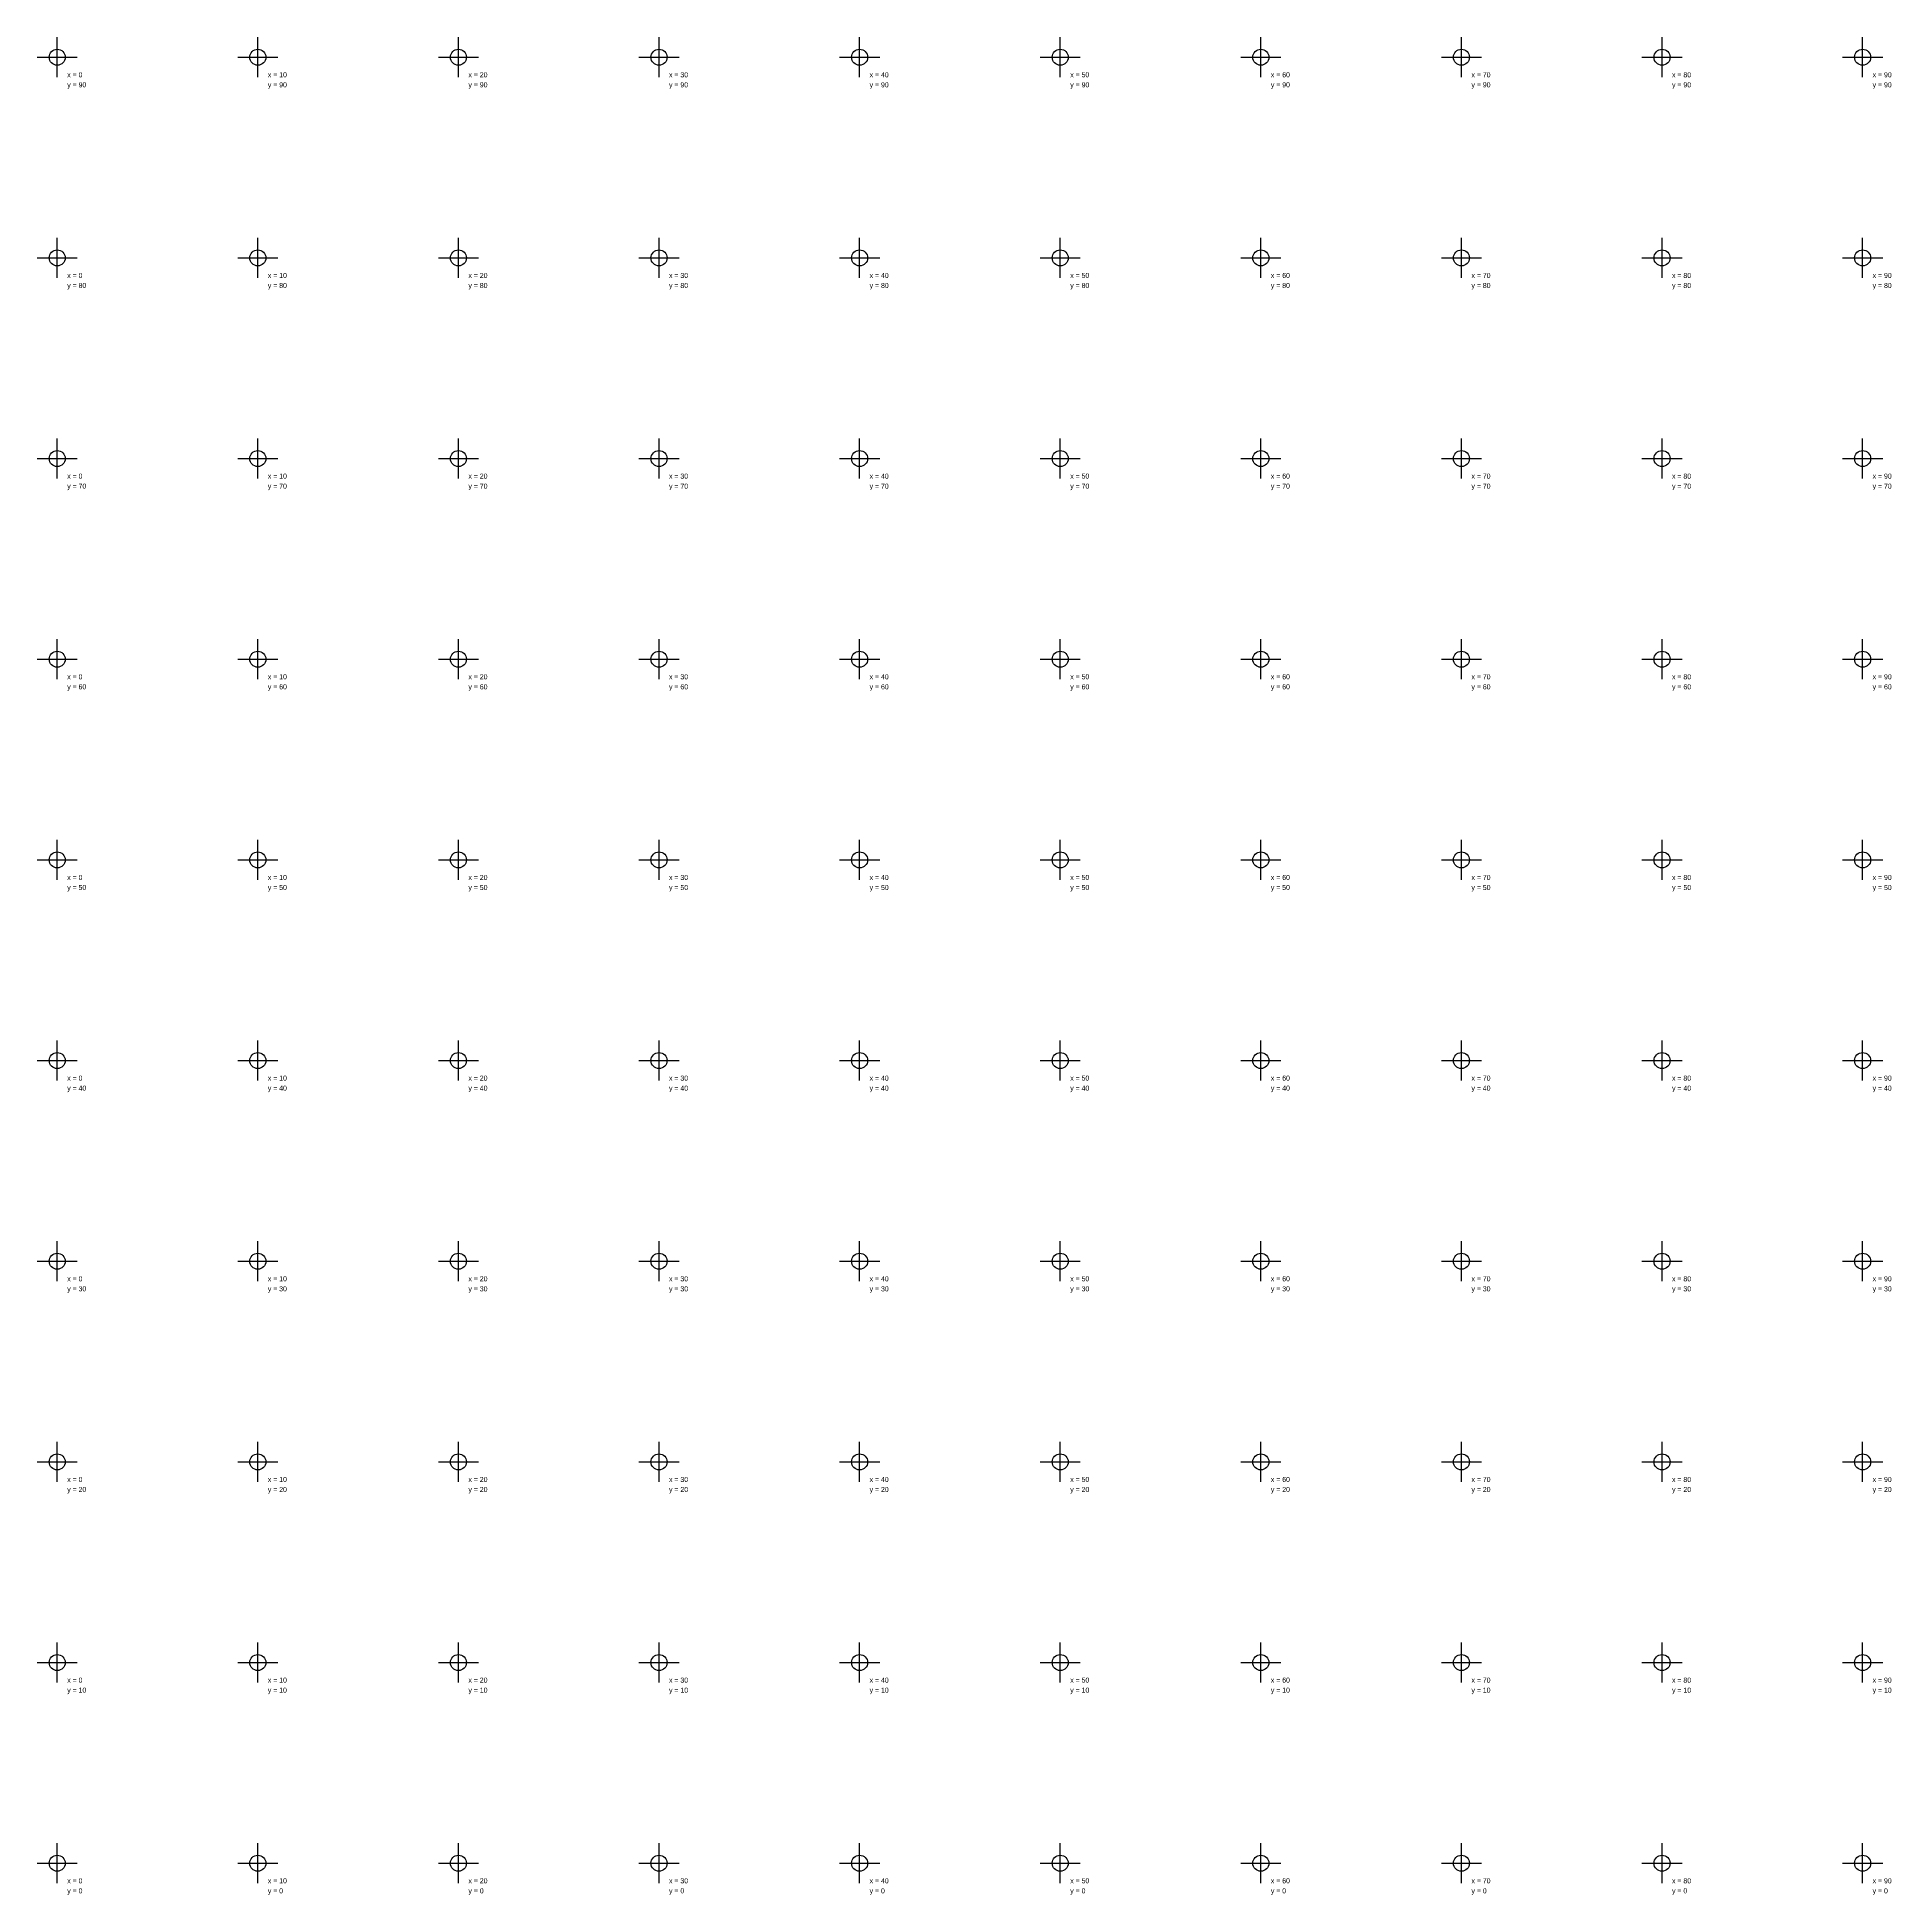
# Model space of a CAD drawing. Header units: metres. Extents: x -1 to 91.4, y -1.6 to 91.
import ezdxf

# ---------------------------------------------------------------- set-up
doc = ezdxf.new("R2010")
doc.units = ezdxf.units.M

# ---------------------------------------------------------------- blocks, each defined once
blk = doc.blocks.new('MARKER')
at = {"color": 2}
for p, q in [((0, -1), (0, 1)), ((-1, 0), (1, 0))]:
    blk.add_line(p, q, dxfattribs=at)
blk.add_circle((0, 0), 0.4, dxfattribs=at)
at = {"color": 4}
for tag, p in [('XPOS', (0.5, -1)), ('YPOS', (0.5, -1.5))]:
    blk.add_attdef(tag, p, '', height=0.25, dxfattribs=at)
blk = doc.blocks.new('*U1')
blk.add_blockref('MARKER', (0, 0)).add_auto_attribs({'XPOS': 'x = 0', 'YPOS': 'y = 0'})
blk = doc.blocks.new('*U2')
blk.add_blockref('MARKER', (0, 0)).add_auto_attribs({'XPOS': 'x = 0', 'YPOS': 'y = 10'})
blk = doc.blocks.new('*U3')
blk.add_blockref('MARKER', (0, 0)).add_auto_attribs({'XPOS': 'x = 0', 'YPOS': 'y = 20'})
blk = doc.blocks.new('*U4')
blk.add_blockref('MARKER', (0, 0)).add_auto_attribs({'XPOS': 'x = 0', 'YPOS': 'y = 30'})
blk = doc.blocks.new('*U5')
blk.add_blockref('MARKER', (0, 0)).add_auto_attribs({'XPOS': 'x = 0', 'YPOS': 'y = 40'})
blk = doc.blocks.new('*U6')
blk.add_blockref('MARKER', (0, 0)).add_auto_attribs({'XPOS': 'x = 0', 'YPOS': 'y = 50'})
blk = doc.blocks.new('*U7')
blk.add_blockref('MARKER', (0, 0)).add_auto_attribs({'XPOS': 'x = 0', 'YPOS': 'y = 60'})
blk = doc.blocks.new('*U8')
blk.add_blockref('MARKER', (0, 0)).add_auto_attribs({'XPOS': 'x = 0', 'YPOS': 'y = 70'})
blk = doc.blocks.new('*U9')
blk.add_blockref('MARKER', (0, 0)).add_auto_attribs({'XPOS': 'x = 0', 'YPOS': 'y = 80'})
blk = doc.blocks.new('*U10')
blk.add_blockref('MARKER', (0, 0)).add_auto_attribs({'XPOS': 'x = 0', 'YPOS': 'y = 90'})
blk = doc.blocks.new('*U11')
blk.add_blockref('MARKER', (0, 0)).add_auto_attribs({'XPOS': 'x = 10', 'YPOS': 'y = 0'})
blk = doc.blocks.new('*U12')
blk.add_blockref('MARKER', (0, 0)).add_auto_attribs({'XPOS': 'x = 10', 'YPOS': 'y = 10'})
blk = doc.blocks.new('*U13')
blk.add_blockref('MARKER', (0, 0)).add_auto_attribs({'XPOS': 'x = 10', 'YPOS': 'y = 20'})
blk = doc.blocks.new('*U14')
blk.add_blockref('MARKER', (0, 0)).add_auto_attribs({'XPOS': 'x = 10', 'YPOS': 'y = 30'})
blk = doc.blocks.new('*U15')
blk.add_blockref('MARKER', (0, 0)).add_auto_attribs({'XPOS': 'x = 10', 'YPOS': 'y = 40'})
blk = doc.blocks.new('*U16')
blk.add_blockref('MARKER', (0, 0)).add_auto_attribs({'XPOS': 'x = 10', 'YPOS': 'y = 50'})
blk = doc.blocks.new('*U17')
blk.add_blockref('MARKER', (0, 0)).add_auto_attribs({'XPOS': 'x = 10', 'YPOS': 'y = 60'})
blk = doc.blocks.new('*U18')
blk.add_blockref('MARKER', (0, 0)).add_auto_attribs({'XPOS': 'x = 10', 'YPOS': 'y = 70'})
blk = doc.blocks.new('*U19')
blk.add_blockref('MARKER', (0, 0)).add_auto_attribs({'XPOS': 'x = 10', 'YPOS': 'y = 80'})
blk = doc.blocks.new('*U20')
blk.add_blockref('MARKER', (0, 0)).add_auto_attribs({'XPOS': 'x = 10', 'YPOS': 'y = 90'})
blk = doc.blocks.new('*U21')
blk.add_blockref('MARKER', (0, 0)).add_auto_attribs({'XPOS': 'x = 20', 'YPOS': 'y = 0'})
blk = doc.blocks.new('*U22')
blk.add_blockref('MARKER', (0, 0)).add_auto_attribs({'XPOS': 'x = 20', 'YPOS': 'y = 10'})
blk = doc.blocks.new('*U23')
blk.add_blockref('MARKER', (0, 0)).add_auto_attribs({'XPOS': 'x = 20', 'YPOS': 'y = 20'})
blk = doc.blocks.new('*U24')
blk.add_blockref('MARKER', (0, 0)).add_auto_attribs({'XPOS': 'x = 20', 'YPOS': 'y = 30'})
blk = doc.blocks.new('*U25')
blk.add_blockref('MARKER', (0, 0)).add_auto_attribs({'XPOS': 'x = 20', 'YPOS': 'y = 40'})
blk = doc.blocks.new('*U26')
blk.add_blockref('MARKER', (0, 0)).add_auto_attribs({'XPOS': 'x = 20', 'YPOS': 'y = 50'})
blk = doc.blocks.new('*U27')
blk.add_blockref('MARKER', (0, 0)).add_auto_attribs({'XPOS': 'x = 20', 'YPOS': 'y = 60'})
blk = doc.blocks.new('*U28')
blk.add_blockref('MARKER', (0, 0)).add_auto_attribs({'XPOS': 'x = 20', 'YPOS': 'y = 70'})
blk = doc.blocks.new('*U29')
blk.add_blockref('MARKER', (0, 0)).add_auto_attribs({'XPOS': 'x = 20', 'YPOS': 'y = 80'})
blk = doc.blocks.new('*U30')
blk.add_blockref('MARKER', (0, 0)).add_auto_attribs({'XPOS': 'x = 20', 'YPOS': 'y = 90'})
blk = doc.blocks.new('*U31')
blk.add_blockref('MARKER', (0, 0)).add_auto_attribs({'XPOS': 'x = 30', 'YPOS': 'y = 0'})
blk = doc.blocks.new('*U32')
blk.add_blockref('MARKER', (0, 0)).add_auto_attribs({'XPOS': 'x = 30', 'YPOS': 'y = 10'})
blk = doc.blocks.new('*U33')
blk.add_blockref('MARKER', (0, 0)).add_auto_attribs({'XPOS': 'x = 30', 'YPOS': 'y = 20'})
blk = doc.blocks.new('*U34')
blk.add_blockref('MARKER', (0, 0)).add_auto_attribs({'XPOS': 'x = 30', 'YPOS': 'y = 30'})
blk = doc.blocks.new('*U35')
blk.add_blockref('MARKER', (0, 0)).add_auto_attribs({'XPOS': 'x = 30', 'YPOS': 'y = 40'})
blk = doc.blocks.new('*U36')
blk.add_blockref('MARKER', (0, 0)).add_auto_attribs({'XPOS': 'x = 30', 'YPOS': 'y = 50'})
blk = doc.blocks.new('*U37')
blk.add_blockref('MARKER', (0, 0)).add_auto_attribs({'XPOS': 'x = 30', 'YPOS': 'y = 60'})
blk = doc.blocks.new('*U38')
blk.add_blockref('MARKER', (0, 0)).add_auto_attribs({'XPOS': 'x = 30', 'YPOS': 'y = 70'})
blk = doc.blocks.new('*U39')
blk.add_blockref('MARKER', (0, 0)).add_auto_attribs({'XPOS': 'x = 30', 'YPOS': 'y = 80'})
blk = doc.blocks.new('*U40')
blk.add_blockref('MARKER', (0, 0)).add_auto_attribs({'XPOS': 'x = 30', 'YPOS': 'y = 90'})
blk = doc.blocks.new('*U41')
blk.add_blockref('MARKER', (0, 0)).add_auto_attribs({'XPOS': 'x = 40', 'YPOS': 'y = 0'})
blk = doc.blocks.new('*U42')
blk.add_blockref('MARKER', (0, 0)).add_auto_attribs({'XPOS': 'x = 40', 'YPOS': 'y = 10'})
blk = doc.blocks.new('*U43')
blk.add_blockref('MARKER', (0, 0)).add_auto_attribs({'XPOS': 'x = 40', 'YPOS': 'y = 20'})
blk = doc.blocks.new('*U44')
blk.add_blockref('MARKER', (0, 0)).add_auto_attribs({'XPOS': 'x = 40', 'YPOS': 'y = 30'})
blk = doc.blocks.new('*U45')
blk.add_blockref('MARKER', (0, 0)).add_auto_attribs({'XPOS': 'x = 40', 'YPOS': 'y = 40'})
blk = doc.blocks.new('*U46')
blk.add_blockref('MARKER', (0, 0)).add_auto_attribs({'XPOS': 'x = 40', 'YPOS': 'y = 50'})
blk = doc.blocks.new('*U47')
blk.add_blockref('MARKER', (0, 0)).add_auto_attribs({'XPOS': 'x = 40', 'YPOS': 'y = 60'})
blk = doc.blocks.new('*U48')
blk.add_blockref('MARKER', (0, 0)).add_auto_attribs({'XPOS': 'x = 40', 'YPOS': 'y = 70'})
blk = doc.blocks.new('*U49')
blk.add_blockref('MARKER', (0, 0)).add_auto_attribs({'XPOS': 'x = 40', 'YPOS': 'y = 80'})
blk = doc.blocks.new('*U50')
blk.add_blockref('MARKER', (0, 0)).add_auto_attribs({'XPOS': 'x = 40', 'YPOS': 'y = 90'})
blk = doc.blocks.new('*U51')
blk.add_blockref('MARKER', (0, 0)).add_auto_attribs({'XPOS': 'x = 50', 'YPOS': 'y = 0'})
blk = doc.blocks.new('*U52')
blk.add_blockref('MARKER', (0, 0)).add_auto_attribs({'XPOS': 'x = 50', 'YPOS': 'y = 10'})
blk = doc.blocks.new('*U53')
blk.add_blockref('MARKER', (0, 0)).add_auto_attribs({'XPOS': 'x = 50', 'YPOS': 'y = 20'})
blk = doc.blocks.new('*U54')
blk.add_blockref('MARKER', (0, 0)).add_auto_attribs({'XPOS': 'x = 50', 'YPOS': 'y = 30'})
blk = doc.blocks.new('*U55')
blk.add_blockref('MARKER', (0, 0)).add_auto_attribs({'XPOS': 'x = 50', 'YPOS': 'y = 40'})
blk = doc.blocks.new('*U56')
blk.add_blockref('MARKER', (0, 0)).add_auto_attribs({'XPOS': 'x = 50', 'YPOS': 'y = 50'})
blk = doc.blocks.new('*U57')
blk.add_blockref('MARKER', (0, 0)).add_auto_attribs({'XPOS': 'x = 50', 'YPOS': 'y = 60'})
blk = doc.blocks.new('*U58')
blk.add_blockref('MARKER', (0, 0)).add_auto_attribs({'XPOS': 'x = 50', 'YPOS': 'y = 70'})
blk = doc.blocks.new('*U59')
blk.add_blockref('MARKER', (0, 0)).add_auto_attribs({'XPOS': 'x = 50', 'YPOS': 'y = 80'})
blk = doc.blocks.new('*U60')
blk.add_blockref('MARKER', (0, 0)).add_auto_attribs({'XPOS': 'x = 50', 'YPOS': 'y = 90'})
blk = doc.blocks.new('*U61')
blk.add_blockref('MARKER', (0, 0)).add_auto_attribs({'XPOS': 'x = 60', 'YPOS': 'y = 0'})
blk = doc.blocks.new('*U62')
blk.add_blockref('MARKER', (0, 0)).add_auto_attribs({'XPOS': 'x = 60', 'YPOS': 'y = 10'})
blk = doc.blocks.new('*U63')
blk.add_blockref('MARKER', (0, 0)).add_auto_attribs({'XPOS': 'x = 60', 'YPOS': 'y = 20'})
blk = doc.blocks.new('*U64')
blk.add_blockref('MARKER', (0, 0)).add_auto_attribs({'XPOS': 'x = 60', 'YPOS': 'y = 30'})
blk = doc.blocks.new('*U65')
blk.add_blockref('MARKER', (0, 0)).add_auto_attribs({'XPOS': 'x = 60', 'YPOS': 'y = 40'})
blk = doc.blocks.new('*U66')
blk.add_blockref('MARKER', (0, 0)).add_auto_attribs({'XPOS': 'x = 60', 'YPOS': 'y = 50'})
blk = doc.blocks.new('*U67')
blk.add_blockref('MARKER', (0, 0)).add_auto_attribs({'XPOS': 'x = 60', 'YPOS': 'y = 60'})
blk = doc.blocks.new('*U68')
blk.add_blockref('MARKER', (0, 0)).add_auto_attribs({'XPOS': 'x = 60', 'YPOS': 'y = 70'})
blk = doc.blocks.new('*U69')
blk.add_blockref('MARKER', (0, 0)).add_auto_attribs({'XPOS': 'x = 60', 'YPOS': 'y = 80'})
blk = doc.blocks.new('*U70')
blk.add_blockref('MARKER', (0, 0)).add_auto_attribs({'XPOS': 'x = 60', 'YPOS': 'y = 90'})
blk = doc.blocks.new('*U71')
blk.add_blockref('MARKER', (0, 0)).add_auto_attribs({'XPOS': 'x = 70', 'YPOS': 'y = 0'})
blk = doc.blocks.new('*U72')
blk.add_blockref('MARKER', (0, 0)).add_auto_attribs({'XPOS': 'x = 70', 'YPOS': 'y = 10'})
blk = doc.blocks.new('*U73')
blk.add_blockref('MARKER', (0, 0)).add_auto_attribs({'XPOS': 'x = 70', 'YPOS': 'y = 20'})
blk = doc.blocks.new('*U74')
blk.add_blockref('MARKER', (0, 0)).add_auto_attribs({'XPOS': 'x = 70', 'YPOS': 'y = 30'})
blk = doc.blocks.new('*U75')
blk.add_blockref('MARKER', (0, 0)).add_auto_attribs({'XPOS': 'x = 70', 'YPOS': 'y = 40'})
blk = doc.blocks.new('*U76')
blk.add_blockref('MARKER', (0, 0)).add_auto_attribs({'XPOS': 'x = 70', 'YPOS': 'y = 50'})
blk = doc.blocks.new('*U77')
blk.add_blockref('MARKER', (0, 0)).add_auto_attribs({'XPOS': 'x = 70', 'YPOS': 'y = 60'})
blk = doc.blocks.new('*U78')
blk.add_blockref('MARKER', (0, 0)).add_auto_attribs({'XPOS': 'x = 70', 'YPOS': 'y = 70'})
blk = doc.blocks.new('*U79')
blk.add_blockref('MARKER', (0, 0)).add_auto_attribs({'XPOS': 'x = 70', 'YPOS': 'y = 80'})
blk = doc.blocks.new('*U80')
blk.add_blockref('MARKER', (0, 0)).add_auto_attribs({'XPOS': 'x = 70', 'YPOS': 'y = 90'})
blk = doc.blocks.new('*U81')
blk.add_blockref('MARKER', (0, 0)).add_auto_attribs({'XPOS': 'x = 80', 'YPOS': 'y = 0'})
blk = doc.blocks.new('*U82')
blk.add_blockref('MARKER', (0, 0)).add_auto_attribs({'XPOS': 'x = 80', 'YPOS': 'y = 10'})
blk = doc.blocks.new('*U83')
blk.add_blockref('MARKER', (0, 0)).add_auto_attribs({'XPOS': 'x = 80', 'YPOS': 'y = 20'})
blk = doc.blocks.new('*U84')
blk.add_blockref('MARKER', (0, 0)).add_auto_attribs({'XPOS': 'x = 80', 'YPOS': 'y = 30'})
blk = doc.blocks.new('*U85')
blk.add_blockref('MARKER', (0, 0)).add_auto_attribs({'XPOS': 'x = 80', 'YPOS': 'y = 40'})
blk = doc.blocks.new('*U86')
blk.add_blockref('MARKER', (0, 0)).add_auto_attribs({'XPOS': 'x = 80', 'YPOS': 'y = 50'})
blk = doc.blocks.new('*U87')
blk.add_blockref('MARKER', (0, 0)).add_auto_attribs({'XPOS': 'x = 80', 'YPOS': 'y = 60'})
blk = doc.blocks.new('*U88')
blk.add_blockref('MARKER', (0, 0)).add_auto_attribs({'XPOS': 'x = 80', 'YPOS': 'y = 70'})
blk = doc.blocks.new('*U89')
blk.add_blockref('MARKER', (0, 0)).add_auto_attribs({'XPOS': 'x = 80', 'YPOS': 'y = 80'})
blk = doc.blocks.new('*U90')
blk.add_blockref('MARKER', (0, 0)).add_auto_attribs({'XPOS': 'x = 80', 'YPOS': 'y = 90'})
blk = doc.blocks.new('*U91')
blk.add_blockref('MARKER', (0, 0)).add_auto_attribs({'XPOS': 'x = 90', 'YPOS': 'y = 0'})
blk = doc.blocks.new('*U92')
blk.add_blockref('MARKER', (0, 0)).add_auto_attribs({'XPOS': 'x = 90', 'YPOS': 'y = 10'})
blk = doc.blocks.new('*U93')
blk.add_blockref('MARKER', (0, 0)).add_auto_attribs({'XPOS': 'x = 90', 'YPOS': 'y = 20'})
blk = doc.blocks.new('*U94')
blk.add_blockref('MARKER', (0, 0)).add_auto_attribs({'XPOS': 'x = 90', 'YPOS': 'y = 30'})
blk = doc.blocks.new('*U95')
blk.add_blockref('MARKER', (0, 0)).add_auto_attribs({'XPOS': 'x = 90', 'YPOS': 'y = 40'})
blk = doc.blocks.new('*U96')
blk.add_blockref('MARKER', (0, 0)).add_auto_attribs({'XPOS': 'x = 90', 'YPOS': 'y = 50'})
blk = doc.blocks.new('*U97')
blk.add_blockref('MARKER', (0, 0)).add_auto_attribs({'XPOS': 'x = 90', 'YPOS': 'y = 60'})
blk = doc.blocks.new('*U98')
blk.add_blockref('MARKER', (0, 0)).add_auto_attribs({'XPOS': 'x = 90', 'YPOS': 'y = 70'})
blk = doc.blocks.new('*U99')
blk.add_blockref('MARKER', (0, 0)).add_auto_attribs({'XPOS': 'x = 90', 'YPOS': 'y = 80'})
blk = doc.blocks.new('*U100')
blk.add_blockref('MARKER', (0, 0)).add_auto_attribs({'XPOS': 'x = 90', 'YPOS': 'y = 90'})

msp = doc.modelspace()

# ---------------------------------------------------------------- block references
for name, p in [('*U10', (0, 90)), ('*U20', (10, 90)), ('*U30', (20, 90)), ('*U40', (30, 90)), ('*U50', (40, 90)), ('*U60', (50, 90)), ('*U70', (60, 90)), ('*U80', (70, 90)), ('*U90', (80, 90)), ('*U100', (90, 90)), ('*U9', (0, 80)), ('*U19', (10, 80)), ('*U29', (20, 80)), ('*U39', (30, 80)), ('*U49', (40, 80)), ('*U59', (50, 80)), ('*U69', (60, 80)), ('*U79', (70, 80)), ('*U89', (80, 80)), ('*U99', (90, 80)), ('*U8', (0, 70)), ('*U18', (10, 70)), ('*U28', (20, 70)), ('*U38', (30, 70)), ('*U48', (40, 70)), ('*U58', (50, 70)), ('*U68', (60, 70)), ('*U78', (70, 70)), ('*U88', (80, 70)), ('*U98', (90, 70)), ('*U7', (0, 60)), ('*U17', (10, 60)), ('*U27', (20, 60)), ('*U37', (30, 60)), ('*U47', (40, 60)), ('*U57', (50, 60)), ('*U67', (60, 60)), ('*U77', (70, 60)), ('*U87', (80, 60)), ('*U97', (90, 60)), ('*U6', (0, 50)), ('*U16', (10, 50)), ('*U26', (20, 50)), ('*U36', (30, 50)), ('*U46', (40, 50)), ('*U56', (50, 50)), ('*U66', (60, 50)), ('*U76', (70, 50)), ('*U86', (80, 50)), ('*U96', (90, 50)), ('*U5', (0, 40)), ('*U15', (10, 40)), ('*U25', (20, 40)), ('*U35', (30, 40)), ('*U45', (40, 40)), ('*U55', (50, 40)), ('*U65', (60, 40)), ('*U75', (70, 40)), ('*U85', (80, 40)), ('*U95', (90, 40)), ('*U4', (0, 30)), ('*U14', (10, 30)), ('*U24', (20, 30)), ('*U34', (30, 30)), ('*U44', (40, 30)), ('*U54', (50, 30)), ('*U64', (60, 30)), ('*U74', (70, 30)), ('*U84', (80, 30)), ('*U94', (90, 30)), ('*U3', (0, 20)), ('*U13', (10, 20)), ('*U23', (20, 20)), ('*U33', (30, 20)), ('*U43', (40, 20)), ('*U53', (50, 20)), ('*U63', (60, 20)), ('*U73', (70, 20)), ('*U83', (80, 20)), ('*U93', (90, 20)), ('*U2', (0, 10)), ('*U12', (10, 10)), ('*U22', (20, 10)), ('*U32', (30, 10)), ('*U42', (40, 10)), ('*U52', (50, 10)), ('*U62', (60, 10)), ('*U72', (70, 10)), ('*U82', (80, 10)), ('*U92', (90, 10)), ('*U1', (0, 0)), ('*U11', (10, 0)), ('*U21', (20, 0)), ('*U31', (30, 0)), ('*U41', (40, 0)), ('*U51', (50, 0)), ('*U61', (60, 0)), ('*U71', (70, 0)), ('*U81', (80, 0)), ('*U91', (90, 0))]:
    msp.add_blockref(name, p)

doc.saveas('drawing.dxf')
